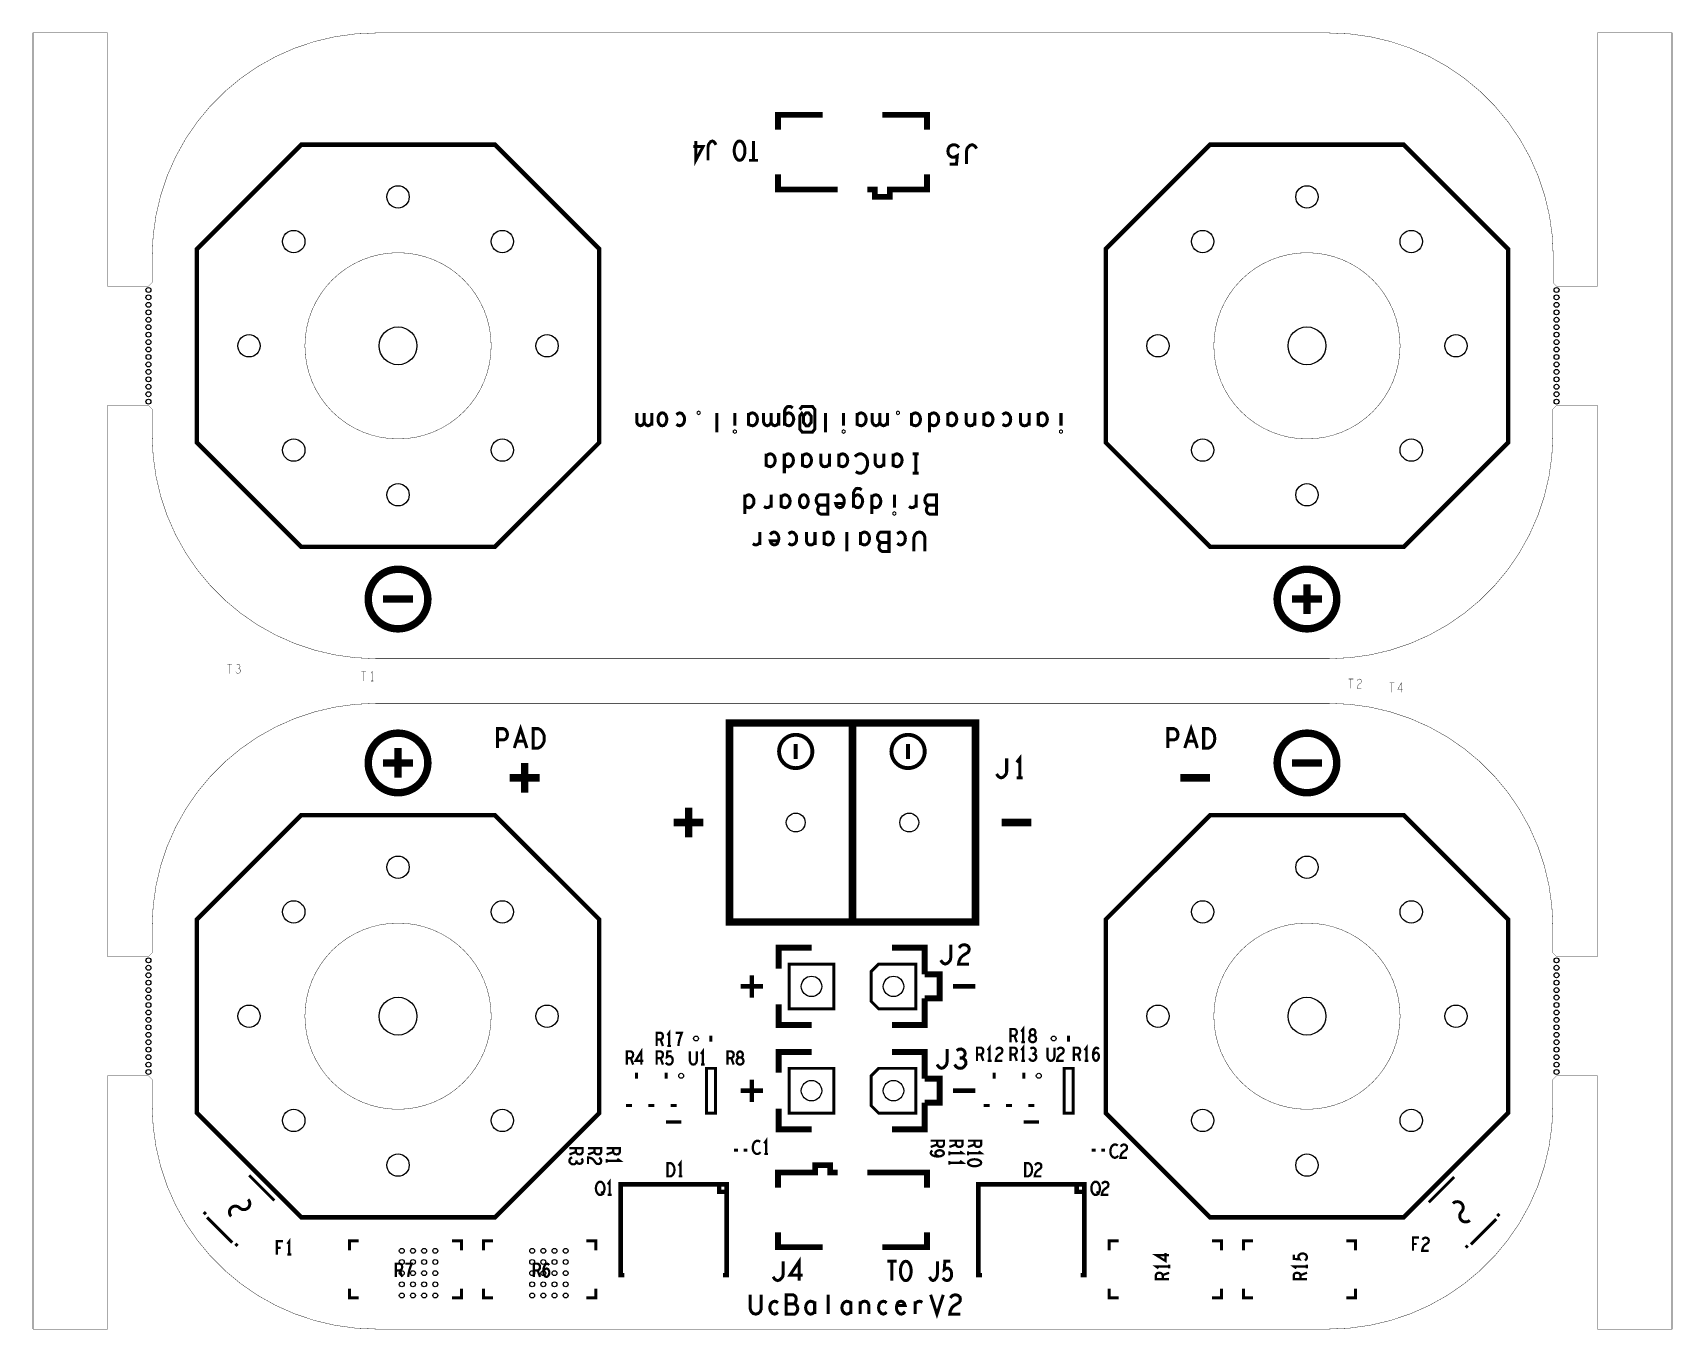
# Model space of a CAD drawing. Extents: x -8 to 102, y 0 to 87.
import ezdxf

# ---------------------------------------------------------------- set-up
doc = ezdxf.new("R2010")
doc.units = 0
doc.layers.get('0').update_dxf_attribs({"linetype": 'CONTINUOUS'})
for name, color, linetype in [('BOARD_ART', 7, 'CONTINUOUS'), ('SILK_TOP_ART', 10, 'CONTINUOUS'), ('UCBALANCER-1-2_DRL', 11, 'CONTINUOUS')]:
    doc.layers.add(name, color=color, linetype=linetype)

# ---------------------------------------------------------------- blocks, each defined once
blk = doc.blocks.new('ROUND_3')
blk.add_circle((0, 0), 0.165)
blk = doc.blocks.new('ROUND_48')
blk.add_circle((0, 0), 0.635)
blk = doc.blocks.new('ROUND_49')
blk.add_circle((0, 0), 0.686)
blk = doc.blocks.new('ROUND_5')
blk.add_circle((0, 0), 0.75)
blk = doc.blocks.new('ROUND_7')
blk.add_circle((0, 0), 1.27)

msp = doc.modelspace()

# ---------------------------------------------------------------- linework, layer by layer
at = {"layer": 'BOARD_ART', "const_width": 0.0254}
for points in [[(-8, 0), (-8, 87), (-3, 87), (-3, 70), (-0.25, 70), (0, 70.25), (0, 72)], [(15, 87), (79, 87)], [(94.0312, 71.9671), (94.0312, 70.2188), (94.25, 70), (97, 70), (97, 87), (102, 87), (102, 0), (97, 0), (97, 17), (94.25, 17), (94, 16.75), (94, 15)], [(-3, 62), (-3, 25), (-0.25, 25), (0, 25.25), (0, 27)], [(0, 60), (0, 61.75), (-0.25, 62), (-3, 62)], [(94, 27), (94, 25.25), (94.25, 25), (97, 25), (97, 62), (94.25, 62), (94, 61.75), (94, 60)], [(79, 45), (15, 45)], [(15, 42), (79, 42)], [(0, 15), (0, 16.75), (-0.25, 17), (-3, 17), (-3, 0), (-8, 0)], [(79, 0), (15, 0)]]:
    msp.add_lwpolyline(points, dxfattribs=at)
for points in [[(15, 87, 0.4142136), (0, 72)], [(94.0312, 71.9671, 0.4142467), (79, 87)], [(0, 60, 0.4142136), (15, 45)], [(79, 45, 0.4142136), (94, 60)], [(15, 42, 0.4142136), (0, 27)], [(94, 27, 0.4142136), (79, 42)], [(0, 15, 0.4142136), (15, 0)], [(79, 0, 0.4142136), (94, 15)]]:
    msp.add_lwpolyline(points, format="xyb", dxfattribs=at)
for points in [[(10.25, 66, 1), (22.75, 66, 1)], [(71.25, 66, 1), (83.75, 66, 1)], [(10.25, 21, 1), (22.75, 21, 1)], [(71.25, 21, 1), (83.75, 21, 1)]]:
    msp.add_lwpolyline(points, format="xyb", close=True, dxfattribs=at)
at = {"layer": 'SILK_TOP_ART'}
for points, const_width in [([(45, 81.5), (42, 81.5), (42, 80.5)], 0.381), ([(52, 80.5), (52, 81.5), (49, 81.5)], 0.381), ([(16.5, 79.5), (23, 79.5), (30, 72.5), (30, 59.5), (23, 52.5), (10, 52.5), (3, 59.5), (3, 72.5), (10, 79.5), (16.5, 79.5)], 0.3), ([(36.482, 79.75), (36.482, 78.45), (36.9753, 79.3817), (36.3087, 79.3817)], 0.2), ([(37.8357, 79.49), (37.769, 79.62), (37.689, 79.7067), (37.5957, 79.75), (37.489, 79.7067), (37.409, 79.62), (37.329, 79.49), (37.3023, 79.3167), (37.3023, 78.45)], 0.2), ([(39.423, 79.75), (39.5297, 79.7283), (39.623, 79.6417), (39.703, 79.5117), (39.7563, 79.36), (39.783, 79.1867), (39.783, 79.0133), (39.7563, 78.84), (39.703, 78.6883), (39.623, 78.5583), (39.5297, 78.4717), (39.423, 78.45), (39.3163, 78.4717), (39.223, 78.5583), (39.143, 78.6883), (39.0897, 78.84), (39.063, 79.0133), (39.063, 79.1867), (39.0897, 79.36), (39.143, 79.5117), (39.223, 79.6417), (39.3163, 79.7283), (39.423, 79.75)], 0.2), ([(40.35, 78.45), (40.35, 79.75)], 0.2), ([(54.1485, 79.305), (54.047, 79.4134), (53.9284, 79.4783), (53.776, 79.5), (53.6236, 79.4567), (53.5051, 79.37), (53.4204, 79.2184), (53.4035, 79.045), (53.4373, 78.8717), (53.522, 78.7633), (53.6405, 78.6767), (53.7591, 78.655), (53.8776, 78.6767), (54.03, 78.7633), (53.9792, 78.2), (53.522, 78.2)], 0.2032), ([(55.3307, 79.24), (55.246, 79.37), (55.1444, 79.4567), (55.0259, 79.5), (54.8904, 79.4567), (54.7888, 79.37), (54.6872, 79.24), (54.6533, 79.0667), (54.6533, 78.2)], 0.2032), ([(77.5, 79.5), (84, 79.5), (91, 72.5), (91, 59.5), (84, 52.5), (71, 52.5), (64, 59.5), (64, 72.5), (71, 79.5), (77.5, 79.5)], 0.3), ([(40.6567, 78.45), (40.0433, 78.45)], 0.2), ([(42, 77.5), (42, 76.5), (46, 76.5)], 0.381), ([(52, 77.5), (52, 76.5), (49.5, 76.5), (49.5, 76), (48.5, 76), (48.5, 76.5), (48, 76.5)], 0.381), ([(36.672, 61.5433), (36.7059, 61.5217), (36.7059, 61.4783), (36.672, 61.4567), (36.6381, 61.4783), (36.6381, 61.5217), (36.672, 61.5433)], 0.2032), ([(42.9891, 61.825), (42.8705, 61.9117), (42.7351, 61.9333), (42.6165, 61.9117), (42.5149, 61.8033), (42.4472, 61.6517), (42.4472, 60.6334)], 0.2032), ([(43.714, 61.2833), (43.8833, 61.5), (44.0527, 61.5), (44.222, 61.2833), (44.222, 60.85), (44.0527, 60.6334), (43.8833, 60.6334), (43.714, 60.85), (43.714, 61.2833), (43.5955, 61.4567), (43.46, 61.2833), (43.46, 60.4167), (43.6293, 60.2), (44.3067, 60.2), (44.476, 60.4167), (44.476, 61.7167), (44.3067, 61.9333), (43.6293, 61.9333), (43.46, 61.7167)], 0.2032), ([(50.048, 61.5433), (50.0819, 61.5217), (50.0819, 61.4783), (50.048, 61.4567), (50.0141, 61.4783), (50.0141, 61.5217), (50.048, 61.5433)], 0.2032), ([(33.024, 60.8717), (32.9732, 60.7633), (32.8885, 60.6767), (32.77, 60.6334), (32.6515, 60.6767), (32.5668, 60.7633), (32.516, 60.8933), (32.516, 61.5)], 0.2032), ([(33.532, 60.8717), (33.4812, 60.7633), (33.3965, 60.6767), (33.278, 60.6334), (33.1595, 60.6767), (33.0748, 60.7633), (33.024, 60.8717), (33.024, 61.5)], 0.2032), ([(33.532, 61.5), (33.532, 60.6334)], 0.2032), ([(34.24, 61.5), (34.3416, 61.4783), (34.4432, 61.3917), (34.511, 61.24), (34.5448, 61.0667), (34.511, 60.8933), (34.4432, 60.7417), (34.3416, 60.655), (34.24, 60.6334), (34.1384, 60.655), (34.0368, 60.7417), (33.9691, 60.8933), (33.9521, 61.0667), (33.9691, 61.24), (34.0368, 61.3917), (34.1384, 61.4783), (34.24, 61.5)], 0.2032), ([(35.1851, 60.7417), (35.3036, 60.655), (35.4052, 60.6334), (35.5407, 60.6767), (35.6423, 60.7633), (35.71, 60.915), (35.727, 61.0667), (35.71, 61.2184), (35.6423, 61.3484), (35.5407, 61.4567), (35.4052, 61.5), (35.2867, 61.4567), (35.1851, 61.37)], 0.2032), ([(37.888, 61.5), (37.888, 60.2)], 0.2032), ([(39.104, 60.6334), (39.104, 61.5)], 0.2032), ([(40.0152, 60.785), (40.0829, 60.6983), (40.1845, 60.655), (40.3031, 60.6334), (40.4216, 60.6767), (40.5232, 60.7633), (40.591, 60.8933), (40.6248, 61.0667), (40.591, 61.24), (40.5232, 61.37), (40.4216, 61.4567), (40.3031, 61.5), (40.1845, 61.4783), (40.0829, 61.4134), (40.0152, 61.3267)], 0.2032), ([(40.0152, 61.5), (40.0152, 60.6334)], 0.2032), ([(41.536, 60.8717), (41.4852, 60.7633), (41.4005, 60.6767), (41.282, 60.6334), (41.1635, 60.6767), (41.0788, 60.7633), (41.028, 60.8933), (41.028, 61.5)], 0.2032), ([(42.044, 60.8717), (41.9932, 60.7633), (41.9085, 60.6767), (41.79, 60.6334), (41.6715, 60.6767), (41.5868, 60.7633), (41.536, 60.8717), (41.536, 61.5)], 0.2032), ([(42.044, 61.5), (42.044, 60.6334)], 0.2032), ([(42.4472, 60.8067), (42.5149, 60.72), (42.6165, 60.655), (42.7351, 60.6334), (42.8705, 60.6767), (42.9552, 60.7633), (43.023, 60.915), (43.0568, 61.0667), (43.0399, 61.1967), (42.9721, 61.3484), (42.8705, 61.4567), (42.7351, 61.5), (42.6335, 61.4783), (42.5149, 61.3917), (42.4472, 61.305)], 0.2032), ([(45.184, 61.5), (45.184, 60.2)], 0.2032), ([(46.4, 60.6334), (46.4, 61.5)], 0.2032), ([(47.3112, 60.785), (47.3789, 60.6983), (47.4805, 60.655), (47.5991, 60.6334), (47.7176, 60.6767), (47.8192, 60.7633), (47.887, 60.8933), (47.9208, 61.0667), (47.887, 61.24), (47.8192, 61.37), (47.7176, 61.4567), (47.5991, 61.5), (47.4805, 61.4783), (47.3789, 61.4134), (47.3112, 61.3267)], 0.2032), ([(47.3112, 61.5), (47.3112, 60.6334)], 0.2032), ([(48.832, 60.8717), (48.7812, 60.7633), (48.6965, 60.6767), (48.578, 60.6334), (48.4595, 60.6767), (48.3748, 60.7633), (48.324, 60.8933), (48.324, 61.5)], 0.2032), ([(49.34, 60.8717), (49.2892, 60.7633), (49.2045, 60.6767), (49.086, 60.6334), (48.9675, 60.6767), (48.8828, 60.7633), (48.832, 60.8717), (48.832, 61.5)], 0.2032), ([(49.34, 61.5), (49.34, 60.6334)], 0.2032), ([(50.9592, 60.785), (51.0269, 60.6983), (51.1285, 60.655), (51.2471, 60.6334), (51.3656, 60.6767), (51.4672, 60.7633), (51.535, 60.8933), (51.5688, 61.0667), (51.535, 61.24), (51.4672, 61.37), (51.3656, 61.4567), (51.2471, 61.5), (51.1285, 61.4783), (51.0269, 61.4134), (50.9592, 61.3267)], 0.2032), ([(50.9592, 61.5), (50.9592, 60.6334)], 0.2032), ([(52.1752, 61.305), (52.2429, 61.4134), (52.3445, 61.4783), (52.4631, 61.5), (52.5985, 61.4567), (52.7001, 61.3484), (52.7679, 61.2184), (52.7848, 61.0667), (52.7679, 60.915), (52.7001, 60.785), (52.5985, 60.6767), (52.4631, 60.6334), (52.3445, 60.655), (52.2599, 60.6983), (52.1752, 60.785)], 0.2032), ([(52.1752, 60.2), (52.1752, 61.5)], 0.2032), ([(53.3912, 60.785), (53.4589, 60.6983), (53.5605, 60.655), (53.6791, 60.6334), (53.7976, 60.6767), (53.8992, 60.7633), (53.967, 60.8933), (54.0008, 61.0667), (53.967, 61.24), (53.8992, 61.37), (53.7976, 61.4567), (53.6791, 61.5), (53.5605, 61.4783), (53.4589, 61.4134), (53.3912, 61.3267)], 0.2032), ([(53.3912, 61.5), (53.3912, 60.6334)], 0.2032), ([(55.1999, 60.85), (55.1321, 60.7417), (55.0305, 60.655), (54.8951, 60.6334), (54.7765, 60.655), (54.6749, 60.7417), (54.6241, 60.8933), (54.6241, 61.5)], 0.2032), ([(55.1999, 61.5), (55.1999, 60.6334)], 0.2032), ([(55.8232, 60.785), (55.8909, 60.6983), (55.9925, 60.655), (56.1111, 60.6334), (56.2296, 60.6767), (56.3312, 60.7633), (56.399, 60.8933), (56.4328, 61.0667), (56.399, 61.24), (56.3312, 61.37), (56.2296, 61.4567), (56.1111, 61.5), (55.9925, 61.4783), (55.8909, 61.4134), (55.8232, 61.3267)], 0.2032), ([(55.8232, 61.5), (55.8232, 60.6334)], 0.2032), ([(57.0731, 60.7417), (57.1916, 60.655), (57.2932, 60.6334), (57.4287, 60.6767), (57.5303, 60.7633), (57.598, 60.915), (57.615, 61.0667), (57.598, 61.2184), (57.5303, 61.3484), (57.4287, 61.4567), (57.2932, 61.5), (57.1747, 61.4567), (57.0731, 61.37)], 0.2032), ([(58.8479, 60.85), (58.7801, 60.7417), (58.6785, 60.655), (58.5431, 60.6334), (58.4245, 60.655), (58.3229, 60.7417), (58.2721, 60.8933), (58.2721, 61.5)], 0.2032), ([(58.8479, 61.5), (58.8479, 60.6334)], 0.2032), ([(59.4712, 60.785), (59.5389, 60.6983), (59.6405, 60.655), (59.7591, 60.6334), (59.8776, 60.6767), (59.9792, 60.7633), (60.047, 60.8933), (60.0808, 61.0667), (60.047, 61.24), (59.9792, 61.37), (59.8776, 61.4567), (59.7591, 61.5), (59.6405, 61.4783), (59.5389, 61.4134), (59.4712, 61.3267)], 0.2032), ([(59.4712, 61.5), (59.4712, 60.6334)], 0.2032), ([(60.992, 60.6334), (60.992, 61.5)], 0.2032), ([(39.104, 60.2867), (39.1379, 60.265), (39.1379, 60.2217), (39.104, 60.2), (39.0701, 60.2217), (39.0701, 60.265), (39.104, 60.2867)], 0.2032), ([(46.4, 60.2867), (46.4339, 60.265), (46.4339, 60.2217), (46.4, 60.2), (46.3661, 60.2217), (46.3661, 60.265), (46.4, 60.2867)], 0.2032), ([(60.992, 60.2867), (61.0259, 60.265), (61.0259, 60.2217), (60.992, 60.2), (60.9581, 60.2217), (60.9581, 60.265), (60.992, 60.2867)], 0.2032), ([(41.2092, 58.035), (41.2769, 57.9483), (41.3785, 57.905), (41.4971, 57.8834), (41.6156, 57.9267), (41.7172, 58.0133), (41.785, 58.1433), (41.8188, 58.3167), (41.785, 58.49), (41.7172, 58.62), (41.6156, 58.7067), (41.4971, 58.75), (41.3785, 58.7283), (41.2769, 58.6634), (41.2092, 58.5767)], 0.2032), ([(41.2092, 58.75), (41.2092, 57.8834)], 0.2032), ([(42.4252, 58.555), (42.4929, 58.6634), (42.5945, 58.7283), (42.7131, 58.75), (42.8485, 58.7067), (42.9501, 58.5984), (43.0179, 58.4684), (43.0348, 58.3167), (43.0179, 58.165), (42.9501, 58.035), (42.8485, 57.9267), (42.7131, 57.8834), (42.5945, 57.905), (42.5099, 57.9483), (42.4252, 58.035)], 0.2032), ([(42.4252, 57.45), (42.4252, 58.75)], 0.2032), ([(43.6412, 58.035), (43.7089, 57.9483), (43.8105, 57.905), (43.9291, 57.8834), (44.0476, 57.9267), (44.1492, 58.0133), (44.217, 58.1433), (44.2508, 58.3167), (44.217, 58.49), (44.1492, 58.62), (44.0476, 58.7067), (43.9291, 58.75), (43.8105, 58.7283), (43.7089, 58.6634), (43.6412, 58.5767)], 0.2032), ([(43.6412, 58.75), (43.6412, 57.8834)], 0.2032), ([(45.4499, 58.1), (45.3821, 57.9917), (45.2805, 57.905), (45.1451, 57.8834), (45.0265, 57.905), (44.9249, 57.9917), (44.8741, 58.1433), (44.8741, 58.75)], 0.2032), ([(45.4499, 58.75), (45.4499, 57.8834)], 0.2032), ([(46.0732, 58.035), (46.1409, 57.9483), (46.2425, 57.905), (46.3611, 57.8834), (46.4796, 57.9267), (46.5812, 58.0133), (46.649, 58.1433), (46.6828, 58.3167), (46.649, 58.49), (46.5812, 58.62), (46.4796, 58.7067), (46.3611, 58.75), (46.2425, 58.7283), (46.1409, 58.6634), (46.0732, 58.5767)], 0.2032), ([(46.0732, 58.75), (46.0732, 57.8834)], 0.2032), ([(47.2215, 57.5583), (47.3231, 57.4933), (47.4416, 57.45), (47.5771, 57.45), (47.7295, 57.515), (47.848, 57.6233), (47.9327, 57.7533), (48.0004, 57.97), (48.0174, 58.165), (47.9835, 58.36), (47.9327, 58.49), (47.8311, 58.62), (47.7125, 58.7067), (47.594, 58.75), (47.4755, 58.75), (47.3569, 58.7067), (47.2553, 58.6417), (47.1706, 58.555)], 0.2032), ([(49.0979, 58.1), (49.0301, 57.9917), (48.9285, 57.905), (48.7931, 57.8834), (48.6745, 57.905), (48.5729, 57.9917), (48.5221, 58.1433), (48.5221, 58.75)], 0.2032), ([(49.0979, 58.75), (49.0979, 57.8834)], 0.2032), ([(49.7212, 58.035), (49.7889, 57.9483), (49.8905, 57.905), (50.0091, 57.8834), (50.1276, 57.9267), (50.2292, 58.0133), (50.297, 58.1433), (50.3308, 58.3167), (50.297, 58.49), (50.2292, 58.62), (50.1276, 58.7067), (50.0091, 58.75), (49.8905, 58.7283), (49.7889, 58.6634), (49.7212, 58.5767)], 0.2032), ([(49.7212, 58.75), (49.7212, 57.8834)], 0.2032), ([(51.4452, 58.75), (51.0388, 58.75)], 0.2032), ([(51.242, 57.45), (51.242, 58.75)], 0.2032), ([(51.4452, 57.45), (51.0388, 57.45)], 0.2032), ([(47.6151, 56.325), (47.4965, 56.4117), (47.3611, 56.4333), (47.2425, 56.4117), (47.1409, 56.3033), (47.0732, 56.1517), (47.0732, 55.1334)], 0.2032), ([(39.7772, 55.805), (39.8449, 55.9134), (39.9465, 55.9783), (40.0651, 56), (40.2005, 55.9567), (40.3021, 55.8484), (40.3699, 55.7184), (40.3868, 55.5667), (40.3699, 55.415), (40.3021, 55.285), (40.2005, 55.1767), (40.0651, 55.1334), (39.9465, 55.155), (39.8619, 55.1983), (39.7772, 55.285)], 0.2032), ([(39.7772, 54.7), (39.7772, 56)], 0.2032), ([(41.5351, 55.3067), (41.4504, 55.22), (41.3657, 55.155), (41.2472, 55.1334), (41.1625, 55.155), (41.0609, 55.22)], 0.2032), ([(41.5351, 56), (41.5351, 55.1334)], 0.2032), ([(42.2092, 55.285), (42.2769, 55.1983), (42.3785, 55.155), (42.4971, 55.1334), (42.6156, 55.1767), (42.7172, 55.2633), (42.785, 55.3933), (42.8188, 55.5667), (42.785, 55.74), (42.7172, 55.87), (42.6156, 55.9567), (42.4971, 56), (42.3785, 55.9783), (42.2769, 55.9134), (42.2092, 55.8267)], 0.2032), ([(42.2092, 56), (42.2092, 55.1334)], 0.2032), ([(43.73, 56), (43.8316, 55.9783), (43.9332, 55.8917), (44.001, 55.74), (44.0348, 55.5667), (44.001, 55.3933), (43.9332, 55.2417), (43.8316, 55.155), (43.73, 55.1334), (43.6284, 55.155), (43.5268, 55.2417), (43.4591, 55.3933), (43.4421, 55.5667), (43.4591, 55.74), (43.5268, 55.8917), (43.6284, 55.9783), (43.73, 56)], 0.2032), ([(44.8105, 55.3067), (44.7428, 55.2417), (44.692, 55.1334), (44.6581, 54.9816), (44.692, 54.8517), (44.7597, 54.765), (44.8783, 54.7), (45.3355, 54.7), (45.3355, 56), (44.7767, 56), (44.6581, 55.9134), (44.5904, 55.7833), (44.5565, 55.6317), (44.5904, 55.48), (44.692, 55.35), (44.8105, 55.3067), (45.3355, 55.3067)], 0.2032), ([(46.416, 55.415), (45.8741, 55.415), (45.9249, 55.2633), (46.0096, 55.1767), (46.1281, 55.1334), (46.2467, 55.155), (46.3483, 55.22), (46.416, 55.3717), (46.4499, 55.5017), (46.4499, 55.6317), (46.416, 55.7617), (46.3313, 55.8917), (46.2297, 55.9783), (46.1112, 56), (45.9927, 55.9567), (45.8741, 55.8267)], 0.2032), ([(47.0732, 55.3067), (47.1409, 55.22), (47.2425, 55.155), (47.3611, 55.1334), (47.4965, 55.1767), (47.5812, 55.2633), (47.649, 55.415), (47.6828, 55.5667), (47.6659, 55.6967), (47.5981, 55.8484), (47.4965, 55.9567), (47.3611, 56), (47.2595, 55.9783), (47.1409, 55.8917), (47.0732, 55.805)], 0.2032), ([(48.2892, 55.805), (48.3569, 55.9134), (48.4585, 55.9783), (48.5771, 56), (48.7125, 55.9567), (48.8141, 55.8484), (48.8819, 55.7184), (48.8988, 55.5667), (48.8819, 55.415), (48.8141, 55.285), (48.7125, 55.1767), (48.5771, 55.1334), (48.4585, 55.155), (48.3739, 55.1983), (48.2892, 55.285)], 0.2032), ([(48.2892, 54.7), (48.2892, 56)], 0.2032), ([(49.81, 55.1334), (49.81, 56)], 0.2032), ([(51.2631, 55.3067), (51.1784, 55.22), (51.0937, 55.155), (50.9752, 55.1334), (50.8905, 55.155), (50.7889, 55.22)], 0.2032), ([(51.2631, 56), (51.2631, 55.1334)], 0.2032), ([(52.1065, 55.3067), (52.0388, 55.2417), (51.988, 55.1334), (51.9541, 54.9816), (51.988, 54.8517), (52.0557, 54.765), (52.1743, 54.7), (52.6315, 54.7), (52.6315, 56), (52.0727, 56), (51.9541, 55.9134), (51.8864, 55.7833), (51.8525, 55.6317), (51.8864, 55.48), (51.988, 55.35), (52.1065, 55.3067), (52.6315, 55.3067)], 0.2032), ([(49.81, 54.7867), (49.8439, 54.765), (49.8439, 54.7217), (49.81, 54.7), (49.7761, 54.7217), (49.7761, 54.765), (49.81, 54.7867)], 0.2032), ([(40.7851, 52.8067), (40.7004, 52.72), (40.6157, 52.655), (40.4972, 52.6334), (40.4125, 52.655), (40.3109, 52.72)], 0.2032), ([(40.7851, 53.5), (40.7851, 52.6334)], 0.2032), ([(42.018, 52.915), (41.4761, 52.915), (41.5269, 52.7633), (41.6116, 52.6767), (41.7301, 52.6334), (41.8487, 52.655), (41.9503, 52.72), (42.018, 52.8717), (42.0519, 53.0017), (42.0519, 53.1317), (42.018, 53.2617), (41.9333, 53.3917), (41.8317, 53.4783), (41.7132, 53.5), (41.5947, 53.4567), (41.4761, 53.3267)], 0.2032), ([(42.7091, 52.7417), (42.8276, 52.655), (42.9292, 52.6334), (43.0647, 52.6767), (43.1663, 52.7633), (43.234, 52.915), (43.251, 53.0667), (43.234, 53.2184), (43.1663, 53.3484), (43.0647, 53.4567), (42.9292, 53.5), (42.8107, 53.4567), (42.7091, 53.37)], 0.2032), ([(44.4839, 52.85), (44.4161, 52.7417), (44.3145, 52.655), (44.1791, 52.6334), (44.0605, 52.655), (43.9589, 52.7417), (43.9081, 52.8933), (43.9081, 53.5)], 0.2032), ([(44.4839, 53.5), (44.4839, 52.6334)], 0.2032), ([(45.1072, 52.785), (45.1749, 52.6983), (45.2765, 52.655), (45.3951, 52.6334), (45.5136, 52.6767), (45.6152, 52.7633), (45.683, 52.8933), (45.7168, 53.0667), (45.683, 53.24), (45.6152, 53.37), (45.5136, 53.4567), (45.3951, 53.5), (45.2765, 53.4783), (45.1749, 53.4134), (45.1072, 53.3267)], 0.2032), ([(45.1072, 53.5), (45.1072, 52.6334)], 0.2032), ([(46.628, 53.5), (46.628, 52.2)], 0.2032), ([(47.5392, 52.785), (47.6069, 52.6983), (47.7085, 52.655), (47.8271, 52.6334), (47.9456, 52.6767), (48.0472, 52.7633), (48.115, 52.8933), (48.1488, 53.0667), (48.115, 53.24), (48.0472, 53.37), (47.9456, 53.4567), (47.8271, 53.5), (47.7085, 53.4783), (47.6069, 53.4134), (47.5392, 53.3267)], 0.2032), ([(47.5392, 53.5), (47.5392, 52.6334)], 0.2032), ([(48.9245, 52.8067), (48.8568, 52.7417), (48.806, 52.6334), (48.7721, 52.4816), (48.806, 52.3517), (48.8737, 52.265), (48.9923, 52.2), (49.4495, 52.2), (49.4495, 53.5), (48.8907, 53.5), (48.7721, 53.4134), (48.7044, 53.2833), (48.6705, 53.1317), (48.7044, 52.98), (48.806, 52.85), (48.9245, 52.8067), (49.4495, 52.8067)], 0.2032), ([(50.0051, 52.7417), (50.1236, 52.655), (50.2252, 52.6334), (50.3607, 52.6767), (50.4623, 52.7633), (50.53, 52.915), (50.547, 53.0667), (50.53, 53.2184), (50.4623, 53.3484), (50.3607, 53.4567), (50.2252, 53.5), (50.1067, 53.4567), (50.0051, 53.37)], 0.2032), ([(51.8645, 52.2), (51.8645, 53.1317), (51.7968, 53.3267), (51.6613, 53.4567), (51.492, 53.5), (51.3227, 53.4567), (51.1872, 53.3267), (51.1195, 53.1317), (51.1195, 52.2)], 0.2032), ([(77.5, 50), (77.5, 48)], 0.5), ([(15.5, 49), (17.5, 49)], 0.5), ([(76.5, 49), (78.5, 49)], 0.5), ([(5.0474, 44.635), (5.359, 44.635)], 0.0254), ([(5.2032, 44.635), (5.2032, 44)], 0.0254), ([(5.613, 44.127), (5.6536, 44.0529), (5.7078, 44.0106), (5.7688, 44), (5.823, 44.0106), (5.8772, 44.0635), (5.911, 44.127), (5.9178, 44.1905), (5.9042, 44.2646), (5.8568, 44.3175), (5.8094, 44.3387), (5.7485, 44.3387)], 0.0254), ([(5.8094, 44.3387), (5.8501, 44.3704), (5.8839, 44.4233), (5.8975, 44.4868), (5.8839, 44.5503), (5.8501, 44.6032), (5.7891, 44.635), (5.7281, 44.6244), (5.6672, 44.5821)], 0.0254), ([(14.0474, 44.135), (14.359, 44.135)], 0.0254), ([(14.2032, 44.135), (14.2032, 43.5)], 0.0254), ([(14.762, 43.5), (14.762, 44.135), (14.6807, 44.008)], 0.0254), ([(14.6807, 43.5), (14.8433, 43.5)], 0.0254), ([(80.2974, 43.635), (80.609, 43.635)], 0.0254), ([(80.4532, 43.635), (80.4532, 43)], 0.0254), ([(80.8833, 43.5292), (80.9239, 43.5927), (80.9714, 43.6244), (81.0255, 43.635), (81.0933, 43.6138), (81.1407, 43.5609), (81.1542, 43.4974), (81.1475, 43.4339), (81.1204, 43.381), (80.9849, 43.2752), (80.9239, 43.2011), (80.8833, 43.0952), (80.8698, 43), (81.1542, 43)], 0.0254), ([(83.0474, 43.385), (83.359, 43.385)], 0.0254), ([(83.2032, 43.385), (83.2032, 42.75)], 0.0254), ([(83.8433, 42.75), (83.8433, 43.385), (83.5927, 42.9299), (83.9313, 42.9299)], 0.0254), ([(38.745, 34), (38.745, 27.3198), (55.255, 27.3198), (55.255, 40.6802), (38.745, 40.6802), (38.745, 34)], 0.508), ([(47, 40.6802), (47, 27.3198)], 0.508), ([(23.1693, 39), (23.1693, 40.3), (23.5757, 40.3), (23.7112, 40.235), (23.8128, 40.0833), (23.8467, 39.91), (23.8128, 39.7367), (23.7281, 39.6067), (23.5757, 39.5416), (23.1693, 39.5416)], 0.2032), ([(24.3006, 39), (24.724, 40.3), (25.1474, 39)], 0.2032), ([(25.5675, 39), (25.5675, 40.3), (25.9061, 40.3), (26.0416, 40.235), (26.1432, 40.1483), (26.2279, 40.0184), (26.2956, 39.8666), (26.3125, 39.65), (26.2956, 39.4333), (26.2279, 39.2816), (26.1432, 39.1516), (26.0416, 39.065), (25.9061, 39), (25.5675, 39)], 0.2032), ([(68.1693, 39), (68.1693, 40.3), (68.5757, 40.3), (68.7112, 40.235), (68.8128, 40.0833), (68.8467, 39.91), (68.8128, 39.7367), (68.7281, 39.6067), (68.5757, 39.5416), (68.1693, 39.5416)], 0.2032), ([(69.3006, 39), (69.724, 40.3), (70.1474, 39)], 0.2032), ([(70.5675, 39), (70.5675, 40.3), (70.9061, 40.3), (71.0416, 40.235), (71.1432, 40.1483), (71.2279, 40.0184), (71.2956, 39.8666), (71.3125, 39.65), (71.2956, 39.4333), (71.2279, 39.2816), (71.1432, 39.1516), (71.0416, 39.065), (70.9061, 39), (70.5675, 39)], 0.2032), ([(16.5, 39), (16.5, 37)], 0.5), ([(24.9949, 39.455), (24.453, 39.455)], 0.2032), ([(43.19, 39.27), (43.19, 38.27)], 0.2601), ([(50.73, 39.27), (50.73, 38.27)], 0.2601), ([(58.224, 37), (58.224, 38.3), (58.0208, 38.04)], 0.2032), ([(69.9949, 39.455), (69.453, 39.455)], 0.2032), ([(15.5, 38), (17.5, 38)], 0.5), ([(25, 38), (25, 36)], 0.5), ([(56.6693, 37.26), (56.754, 37.13), (56.8556, 37.0433), (56.9741, 37), (57.1096, 37.0433), (57.2112, 37.13), (57.3128, 37.26), (57.3467, 37.4333), (57.3467, 38.3)], 0.2032), ([(76.5, 38), (78.5, 38)], 0.5), ([(24, 37), (26, 37)], 0.5), ([(58.0208, 37), (58.4272, 37)], 0.2032), ([(69, 37), (71, 37)], 0.5), ([(36, 35), (36, 33)], 0.5), ([(16.5, 34.5), (23, 34.5), (30, 27.5), (30, 14.5), (23, 7.5), (10, 7.5), (3, 14.5), (3, 27.5), (10, 34.5), (16.5, 34.5)], 0.3), ([(35, 34), (37, 34)], 0.5), ([(57, 34), (59, 34)], 0.5), ([(77.5, 34.5), (84, 34.5), (91, 27.5), (91, 14.5), (84, 7.5), (71, 7.5), (64, 14.5), (64, 27.5), (71, 34.5), (77.5, 34.5)], 0.3), ([(44.25, 25.6), (42.05, 25.6), (42.05, 24.2)], 0.4), ([(51.85, 23.8), (51.85, 25.6), (49.65, 25.6)], 0.4), ([(52.9193, 24.76), (53.004, 24.63), (53.1056, 24.5433), (53.2241, 24.5), (53.3596, 24.5433), (53.4612, 24.63), (53.5628, 24.76), (53.5967, 24.9333), (53.5967, 25.8)], 0.2032), ([(54.1523, 25.5833), (54.2539, 25.7133), (54.3724, 25.7783), (54.5079, 25.8), (54.6772, 25.7567), (54.7957, 25.6483), (54.8296, 25.5184), (54.8127, 25.3883), (54.7449, 25.28), (54.4063, 25.0633), (54.2539, 24.9117), (54.1523, 24.695), (54.1184, 24.5), (54.8296, 24.5)], 0.2032), ([(45.75, 23), (45.75, 24.5), (42.75, 24.5), (42.75, 21.5), (45.75, 21.5), (45.75, 23)], 0.2), ([(51.25, 23), (51.25, 24.5), (48.75, 24.5), (48.25, 24), (48.25, 22), (48.75, 21.5), (51.25, 21.5), (51.25, 23)], 0.2), ([(39.5, 23), (41, 23)], 0.3), ([(40.25, 22.25), (40.25, 23.75)], 0.3), ([(51.85, 22.2), (52.85, 22.2), (52.85, 23.8), (51.85, 23.8)], 0.4), ([(53.75, 23), (55.25, 23)], 0.3), ([(49.65, 20.4), (51.85, 20.4), (51.85, 22.2)], 0.4), ([(42.05, 21.8), (42.05, 20.4), (44.25, 20.4)], 0.4), ([(33.8558, 19), (33.8558, 19.889), (34.1204, 19.889), (34.2051, 19.8445), (34.258, 19.7853), (34.2792, 19.6667), (34.258, 19.5482), (34.1945, 19.4741), (34.1204, 19.4297), (33.8558, 19.4297)], 0.1524), ([(34.7025, 19), (34.7025, 19.889), (34.5755, 19.7112)], 0.1524), ([(35.3163, 19), (35.3375, 19.1926), (35.3693, 19.3556), (35.4116, 19.5038), (35.4645, 19.6667), (35.5492, 19.889), (35.1258, 19.889)], 0.1524), ([(57.6058, 19.25), (57.6058, 20.139), (57.8704, 20.139), (57.9551, 20.0945), (58.008, 20.0353), (58.0292, 19.9167), (58.008, 19.7982), (57.9445, 19.7241), (57.8704, 19.6797), (57.6058, 19.6797)], 0.1524), ([(58.4525, 19.25), (58.4525, 20.139), (58.3255, 19.9612)], 0.1524), ([(59.0875, 19.25), (59.1616, 19.2648), (59.2462, 19.3093), (59.2992, 19.3833), (59.3203, 19.4871), (59.2992, 19.5908), (59.2357, 19.6797), (59.1404, 19.7241), (59.0346, 19.7241), (58.9711, 19.7538), (58.9182, 19.8278), (58.897, 19.9316), (58.9288, 20.0353), (59.0028, 20.1094), (59.0875, 20.139), (59.1722, 20.1094), (59.2462, 20.0353), (59.278, 19.9316), (59.2568, 19.8278), (59.2039, 19.7538), (59.1404, 19.7241), (59.0346, 19.7241), (58.9393, 19.6797), (58.8758, 19.5908), (58.8547, 19.4871), (58.8758, 19.3833), (58.9288, 19.3093), (59.0134, 19.2648), (59.0875, 19.25)], 0.1524), ([(31.8558, 17.75), (31.8558, 18.639), (32.1204, 18.639), (32.2051, 18.5945), (32.258, 18.5353), (32.2792, 18.4167), (32.258, 18.2982), (32.1945, 18.2241), (32.1204, 18.1797), (31.8558, 18.1797)], 0.1524), ([(32.8295, 17.75), (32.8295, 18.639), (32.4379, 18.0019), (32.9671, 18.0019)], 0.1524), ([(33.8558, 17.75), (33.8558, 18.639), (34.1204, 18.639), (34.2051, 18.5945), (34.258, 18.5353), (34.2792, 18.4167), (34.258, 18.2982), (34.1945, 18.2241), (34.1204, 18.1797), (33.8558, 18.1797)], 0.1524), ([(34.1204, 19.4297), (34.2792, 19)], 0.1524), ([(34.4697, 17.8833), (34.5332, 17.8093), (34.6072, 17.7648), (34.7025, 17.75), (34.7978, 17.7796), (34.8718, 17.8389), (34.9248, 17.9426), (34.9353, 18.0611), (34.9142, 18.1797), (34.8612, 18.2538), (34.7872, 18.313), (34.7131, 18.3278), (34.639, 18.313), (34.5438, 18.2538), (34.5755, 18.639), (34.8612, 18.639)], 0.1524), ([(34.5755, 19), (34.8295, 19)], 0.1524), ([(36.0847, 18.639), (36.0847, 18.0019), (36.127, 17.8685), (36.2117, 17.7796), (36.3175, 17.75), (36.4233, 17.7796), (36.508, 17.8685), (36.5503, 18.0019), (36.5503, 18.639)], 0.1524), ([(36.9525, 17.75), (36.9525, 18.639), (36.8255, 18.4612)], 0.1524), ([(37.5, 19.3), (37.5, 19.7)], 0.2032), ([(38.6058, 17.75), (38.6058, 18.639), (38.8704, 18.639), (38.9551, 18.5945), (39.008, 18.5353), (39.0292, 18.4167), (39.008, 18.2982), (38.9445, 18.2241), (38.8704, 18.1797), (38.6058, 18.1797)], 0.1524), ([(39.4525, 17.75), (39.5266, 17.7648), (39.6112, 17.8093), (39.6642, 17.8833), (39.6853, 17.9871), (39.6642, 18.0908), (39.6007, 18.1797), (39.5054, 18.2241), (39.3996, 18.2241), (39.3361, 18.2538), (39.2832, 18.3278), (39.262, 18.4316), (39.2938, 18.5353), (39.3678, 18.6094), (39.4525, 18.639), (39.5372, 18.6094), (39.6112, 18.5353), (39.643, 18.4316), (39.6218, 18.3278), (39.5689, 18.2538), (39.5054, 18.2241), (39.3996, 18.2241), (39.3043, 18.1797), (39.2408, 18.0908), (39.2197, 17.9871), (39.2408, 17.8833), (39.2938, 17.8093), (39.3784, 17.7648), (39.4525, 17.75)], 0.1524), ([(44.25, 18.6), (42.05, 18.6), (42.05, 17.2)], 0.4), ([(51.85, 16.8), (51.85, 18.6), (49.65, 18.6)], 0.4), ([(52.6693, 17.76), (52.754, 17.63), (52.8556, 17.5433), (52.9741, 17.5), (53.1096, 17.5433), (53.2112, 17.63), (53.3128, 17.76), (53.3467, 17.9333), (53.3467, 18.8)], 0.2032), ([(54.3425, 18.1933), (54.4441, 18.2583), (54.5288, 18.3666), (54.5627, 18.4967), (54.5288, 18.6267), (54.4441, 18.735), (54.2917, 18.8), (54.1393, 18.7783), (53.9869, 18.6917)], 0.2032), ([(55.3558, 18), (55.3558, 18.889), (55.6204, 18.889), (55.7051, 18.8445), (55.758, 18.7853), (55.7792, 18.6667), (55.758, 18.5482), (55.6945, 18.4741), (55.6204, 18.4297), (55.3558, 18.4297)], 0.1524), ([(56.2025, 18), (56.2025, 18.889), (56.0755, 18.7112)], 0.1524), ([(56.6364, 18.7408), (56.6999, 18.8297), (56.774, 18.8742), (56.8587, 18.889), (56.9645, 18.8594), (57.0386, 18.7853), (57.0598, 18.6964), (57.0492, 18.6075), (57.0068, 18.5334), (56.7952, 18.3852), (56.6999, 18.2815), (56.6364, 18.1333), (56.6152, 18), (57.0598, 18)], 0.1524), ([(57.6058, 18), (57.6058, 18.889), (57.8704, 18.889), (57.9551, 18.8445), (58.008, 18.7853), (58.0292, 18.6667), (58.008, 18.5482), (57.9445, 18.4741), (57.8704, 18.4297), (57.6058, 18.4297)], 0.1524), ([(57.8704, 19.6797), (58.0292, 19.25)], 0.1524), ([(58.3255, 19.25), (58.5795, 19.25)], 0.1524), ([(58.4525, 18), (58.4525, 18.889), (58.3255, 18.7112)], 0.1524), ([(59.1616, 18.4741), (59.2251, 18.5186), (59.278, 18.5926), (59.2992, 18.6816), (59.278, 18.7705), (59.2251, 18.8445), (59.1298, 18.889), (59.0346, 18.8742), (58.9393, 18.8149)], 0.1524), ([(60.0847, 18.889), (60.0847, 18.2519), (60.127, 18.1185), (60.2117, 18.0296), (60.3175, 18), (60.4233, 18.0296), (60.508, 18.1185), (60.5503, 18.2519), (60.5503, 18.889)], 0.1524), ([(60.7514, 18.7408), (60.8149, 18.8297), (60.889, 18.8742), (60.9737, 18.889), (61.0795, 18.8594), (61.1536, 18.7853), (61.1748, 18.6964), (61.1642, 18.6075), (61.1218, 18.5334), (60.9102, 18.3852), (60.8149, 18.2815), (60.7514, 18.1333), (60.7302, 18), (61.1748, 18)], 0.1524), ([(61.5, 19.3), (61.5, 19.7)], 0.2032), ([(61.8558, 18), (61.8558, 18.889), (62.1204, 18.889), (62.2051, 18.8445), (62.258, 18.7853), (62.2792, 18.6667), (62.258, 18.5482), (62.1945, 18.4741), (62.1204, 18.4297), (61.8558, 18.4297)], 0.1524), ([(62.7025, 18), (62.7025, 18.889), (62.5755, 18.7112)], 0.1524), ([(63.1364, 18.3704), (63.2105, 18.4741), (63.274, 18.5334), (63.3587, 18.563), (63.4328, 18.5334), (63.4857, 18.4741), (63.528, 18.3852), (63.5386, 18.2815), (63.528, 18.1926), (63.4857, 18.1037), (63.4222, 18.0296), (63.3481, 18), (63.2634, 18.0296), (63.1893, 18.1185), (63.147, 18.2519), (63.1364, 18.4), (63.1576, 18.5926), (63.1893, 18.6964), (63.2422, 18.8001), (63.3163, 18.8742), (63.3904, 18.889), (63.4645, 18.8594), (63.5174, 18.7853)], 0.1524), ([(32.1204, 18.1797), (32.2792, 17.75)], 0.1524), ([(34.1204, 18.1797), (34.2792, 17.75)], 0.1524), ([(36.8255, 17.75), (37.0795, 17.75)], 0.1524), ([(38.8704, 18.1797), (39.0292, 17.75)], 0.1524), ([(53.8515, 17.76), (53.953, 17.6083), (54.0885, 17.5217), (54.2409, 17.5), (54.3764, 17.5217), (54.5119, 17.63), (54.5965, 17.76), (54.6135, 17.89), (54.5796, 18.0416), (54.4611, 18.15), (54.3425, 18.1933), (54.1901, 18.1933)], 0.2032), ([(55.6204, 18.4297), (55.7792, 18)], 0.1524), ([(56.0755, 18), (56.3295, 18)], 0.1524), ([(57.8704, 18.4297), (58.0292, 18)], 0.1524), ([(58.3255, 18), (58.5795, 18)], 0.1524), ([(58.8547, 18.1778), (58.9182, 18.0741), (59.0028, 18.0148), (59.0981, 18), (59.1828, 18.0148), (59.2674, 18.0889), (59.3203, 18.1778), (59.3309, 18.2667), (59.3098, 18.3704), (59.2357, 18.4445), (59.1616, 18.4741), (59.0663, 18.4741)], 0.1524), ([(62.1204, 18.4297), (62.2792, 18)], 0.1524), ([(62.5755, 18), (62.8295, 18)], 0.1524), ([(32.5, 17.2), (32.5, 16.8)], 0.2032), ([(34.5, 16.8), (34.5, 17.2)], 0.2032), ([(37.2, 17.5), (37.2, 14.5), (37.8, 14.5), (37.8, 17.5), (37.2, 17.5)], 0.2), ([(40.25, 15.25), (40.25, 16.75)], 0.3), ([(45.75, 16), (45.75, 17.5), (42.75, 17.5), (42.75, 14.5), (45.75, 14.5), (45.75, 16)], 0.2), ([(51.25, 16), (51.25, 17.5), (48.75, 17.5), (48.25, 17), (48.25, 15), (48.75, 14.5), (51.25, 14.5), (51.25, 16)], 0.2), ([(51.85, 15.2), (52.85, 15.2), (52.85, 16.8), (51.85, 16.8)], 0.4), ([(56.5, 17.2), (56.5, 16.8)], 0.2032), ([(58.5, 16.8), (58.5, 17.2)], 0.2032), ([(61.2, 17.5), (61.2, 14.5), (61.8, 14.5), (61.8, 17.5), (61.2, 17.5)], 0.2), ([(39.5, 16), (41, 16)], 0.3), ([(53.75, 16), (55.25, 16)], 0.3), ([(32.2, 15), (31.8, 15)], 0.2032), ([(33.7, 15), (33.3, 15)], 0.2032), ([(34.8, 15), (35.2, 15)], 0.2032), ([(42.05, 14.8), (42.05, 13.4), (44.25, 13.4)], 0.4), ([(49.65, 13.4), (51.85, 13.4), (51.85, 15.2)], 0.4), ([(56.2, 15), (55.8, 15)], 0.2032), ([(57.7, 15), (57.3, 15)], 0.2032), ([(58.8, 15), (59.2, 15)], 0.2032), ([(34.492, 13.897), (35.508, 13.897)], 0.2032), ([(58.492, 13.897), (59.508, 13.897)], 0.2032), ([(28, 12.1442), (28.889, 12.1442), (28.889, 11.8796), (28.8445, 11.7949), (28.7853, 11.742), (28.6667, 11.7208), (28.5482, 11.742), (28.4741, 11.8055), (28.4297, 11.8796), (28.4297, 12.1442)], 0.1524), ([(29.25, 12.1442), (30.139, 12.1442), (30.139, 11.8796), (30.0945, 11.7949), (30.0353, 11.742), (29.9167, 11.7208), (29.7982, 11.742), (29.7241, 11.8055), (29.6797, 11.8796), (29.6797, 12.1442)], 0.1524), ([(30.5, 12.1442), (31.389, 12.1442), (31.389, 11.8796), (31.3445, 11.7949), (31.2853, 11.742), (31.1667, 11.7208), (31.0482, 11.742), (30.9741, 11.8055), (30.9297, 11.8796), (30.9297, 12.1442)], 0.1524), ([(40.8003, 12.5649), (40.7368, 12.6094), (40.6628, 12.639), (40.5781, 12.639), (40.4828, 12.5945), (40.4088, 12.5205), (40.3558, 12.4316), (40.3135, 12.2834), (40.3029, 12.15), (40.3241, 12.0167), (40.3558, 11.9278), (40.4193, 11.8389), (40.4934, 11.7796), (40.5675, 11.75), (40.6416, 11.75), (40.7157, 11.7796), (40.7792, 11.8241), (40.8321, 11.8833)], 0.1524), ([(41.2025, 11.75), (41.2025, 12.639), (41.0755, 12.4612)], 0.1524), ([(52.25, 12.6442), (53.139, 12.6442), (53.139, 12.3796), (53.0945, 12.2949), (53.0353, 12.242), (52.9167, 12.2208), (52.7982, 12.242), (52.7241, 12.3055), (52.6797, 12.3796), (52.6797, 12.6442)], 0.1524), ([(52.6797, 12.3796), (52.25, 12.2208)], 0.1524), ([(53.5, 12.6442), (54.389, 12.6442), (54.389, 12.3796), (54.3445, 12.2949), (54.2853, 12.242), (54.1667, 12.2208), (54.0482, 12.242), (53.9741, 12.3055), (53.9297, 12.3796), (53.9297, 12.6442)], 0.1524), ([(53.9297, 12.3796), (53.5, 12.2208)], 0.1524), ([(54.75, 12.6442), (55.639, 12.6442), (55.639, 12.3796), (55.5945, 12.2949), (55.5353, 12.242), (55.4167, 12.2208), (55.2982, 12.242), (55.2241, 12.3055), (55.1797, 12.3796), (55.1797, 12.6442)], 0.1524), ([(55.1797, 12.3796), (54.75, 12.2208)], 0.1524), ([(64.8003, 12.3149), (64.7368, 12.3594), (64.6628, 12.389), (64.5781, 12.389), (64.4828, 12.3445), (64.4088, 12.2705), (64.3558, 12.1816), (64.3135, 12.0334), (64.3029, 11.9), (64.3241, 11.7667), (64.3558, 11.6778), (64.4193, 11.5889), (64.4934, 11.5296), (64.5675, 11.5), (64.6416, 11.5), (64.7157, 11.5296), (64.7792, 11.5741), (64.8321, 11.6333)], 0.1524), ([(65.0014, 12.2408), (65.0649, 12.3297), (65.139, 12.3742), (65.2237, 12.389), (65.3295, 12.3594), (65.4036, 12.2853), (65.4248, 12.1964), (65.4142, 12.1075), (65.3718, 12.0334), (65.1602, 11.8852), (65.0649, 11.7815), (65.0014, 11.6333), (64.9802, 11.5), (65.4248, 11.5)], 0.1524), ([(28.1778, 11.5303), (28.0741, 11.4668), (28.0148, 11.3822), (28, 11.2869), (28.0148, 11.2022), (28.0889, 11.1176), (28.1778, 11.0647), (28.2667, 11.0541), (28.3704, 11.0752), (28.4445, 11.1493), (28.4741, 11.2234), (28.4741, 11.3187)], 0.1524), ([(28.4297, 11.8796), (28, 11.7208)], 0.1524), ([(28.4741, 11.2234), (28.5186, 11.1599), (28.5926, 11.107), (28.6816, 11.0858), (28.7705, 11.107), (28.8445, 11.1599), (28.889, 11.2552), (28.8742, 11.3504), (28.8149, 11.4457)], 0.1524), ([(29.6797, 11.8796), (29.25, 11.7208)], 0.1524), ([(29.9908, 11.4986), (30.0797, 11.4351), (30.1242, 11.361), (30.139, 11.2763), (30.1094, 11.1705), (30.0353, 11.0964), (29.9464, 11.0752), (29.8575, 11.0858), (29.7834, 11.1282), (29.6352, 11.3398), (29.5315, 11.4351), (29.3833, 11.4986), (29.25, 11.5198), (29.25, 11.0752)], 0.1524), ([(30.9297, 11.8796), (30.5, 11.7208)], 0.1524), ([(30.5, 11.2975), (31.389, 11.2975), (31.2112, 11.4245)], 0.1524), ([(30.5, 11.4245), (30.5, 11.1705)], 0.1524), ([(34.5847, 10.25), (34.5847, 11.139), (34.7963, 11.139), (34.881, 11.0945), (34.9445, 11.0353), (34.9974, 10.9464), (35.0398, 10.8426), (35.0503, 10.6945), (35.0398, 10.5463), (34.9974, 10.4426), (34.9445, 10.3537), (34.881, 10.2944), (34.7963, 10.25), (34.5847, 10.25)], 0.1524), ([(35.4525, 10.25), (35.4525, 11.139), (35.3255, 10.9612)], 0.1524), ([(39.3095, 12), (39.0555, 12)], 0.2032), ([(39.9445, 12), (39.6905, 12)], 0.2032), ([(41.0755, 11.75), (41.3295, 11.75)], 0.1524), ([(42, 9.5), (42, 10.5), (44.5, 10.5), (44.5, 11), (45.5, 11), (45.5, 10.5), (46, 10.5)], 0.381), ([(52.3537, 11.9774), (52.2796, 11.9033), (52.25, 11.8187), (52.2796, 11.734), (52.3685, 11.6599), (52.5019, 11.607), (52.6352, 11.5858), (52.7982, 11.5858), (52.9316, 11.607), (53.0501, 11.6599), (53.1094, 11.7234), (53.139, 11.7975), (53.1094, 11.8822), (53.0501, 11.9457), (52.9612, 11.988), (52.8426, 12.0092), (52.739, 11.988), (52.6352, 11.9351), (52.576, 11.8716), (52.5611, 11.7975), (52.5908, 11.7128), (52.6649, 11.6493), (52.7982, 11.5858)], 0.1524), ([(53.5, 11.7975), (54.389, 11.7975), (54.2112, 11.9245)], 0.1524), ([(53.5, 11.9245), (53.5, 11.6705)], 0.1524), ([(53.5, 11.1625), (54.389, 11.1625), (54.2112, 11.2895)], 0.1524), ([(53.5, 11.2895), (53.5, 11.0355)], 0.1524), ([(55.639, 11.1625), (55.6094, 11.2472), (55.5353, 11.3107), (55.4464, 11.353), (55.3278, 11.3848), (55.1945, 11.3953), (55.0611, 11.3848), (54.9426, 11.353), (54.8537, 11.3107), (54.7796, 11.2472), (54.75, 11.1625), (54.7796, 11.0778), (54.8537, 11.0143), (54.9426, 10.972), (55.0611, 10.9402), (55.1945, 10.9297), (55.3278, 10.9402), (55.4464, 10.972), (55.5353, 11.0143), (55.6094, 11.0778), (55.639, 11.1625)], 0.1524), ([(54.75, 11.7975), (55.639, 11.7975), (55.4612, 11.9245)], 0.1524), ([(54.75, 11.9245), (54.75, 11.6705)], 0.1524), ([(58.5847, 10.25), (58.5847, 11.139), (58.7963, 11.139), (58.881, 11.0945), (58.9445, 11.0353), (58.9974, 10.9464), (59.0398, 10.8426), (59.0503, 10.6945), (59.0398, 10.5463), (58.9974, 10.4426), (58.9445, 10.3537), (58.881, 10.2944), (58.7963, 10.25), (58.5847, 10.25)], 0.1524), ([(59.2514, 10.9908), (59.3149, 11.0797), (59.389, 11.1242), (59.4737, 11.139), (59.5795, 11.1094), (59.6536, 11.0353), (59.6748, 10.9464), (59.6642, 10.8575), (59.6218, 10.7834), (59.4102, 10.6352), (59.3149, 10.5315), (59.2514, 10.3833), (59.2302, 10.25), (59.6748, 10.25)], 0.1524), ([(63.3095, 12), (63.0555, 12)], 0.2032), ([(63.9445, 12), (63.6905, 12)], 0.2032), ([(8.2019, 8.6265), (6.5052, 10.3232)], 0.2), ([(30.0675, 9), (29.9828, 9.0148), (29.9088, 9.0741), (29.8452, 9.163), (29.8029, 9.2667), (29.7817, 9.3852), (29.7817, 9.5038), (29.8029, 9.6223), (29.8452, 9.726), (29.9088, 9.8149), (29.9828, 9.8742), (30.0675, 9.889), (30.1522, 9.8742), (30.2262, 9.8149), (30.2898, 9.726), (30.3321, 9.6223), (30.3533, 9.5038), (30.3533, 9.3852), (30.3321, 9.2667), (30.2898, 9.163), (30.2262, 9.0741), (30.1522, 9.0148), (30.0675, 9)], 0.1524), ([(30.7025, 9), (30.7025, 9.889), (30.5755, 9.7112)], 0.1524), ([(35.3255, 10.25), (35.5795, 10.25)], 0.1524), ([(52, 9.5), (52, 10.5), (48, 10.5)], 0.381), ([(63.3175, 9), (63.2328, 9.0148), (63.1588, 9.0741), (63.0952, 9.163), (63.0529, 9.2667), (63.0317, 9.3852), (63.0317, 9.5038), (63.0529, 9.6223), (63.0952, 9.726), (63.1588, 9.8149), (63.2328, 9.8742), (63.3175, 9.889), (63.4022, 9.8742), (63.4762, 9.8149), (63.5398, 9.726), (63.5821, 9.6223), (63.6033, 9.5038), (63.6033, 9.3852), (63.5821, 9.2667), (63.5398, 9.163), (63.4762, 9.0741), (63.4022, 9.0148), (63.3175, 9)], 0.1524), ([(63.7514, 9.7408), (63.8149, 9.8297), (63.889, 9.8742), (63.9737, 9.889), (64.0795, 9.8594), (64.1536, 9.7853), (64.1748, 9.6964), (64.1642, 9.6075), (64.1218, 9.5334), (63.9102, 9.3852), (63.8149, 9.2815), (63.7514, 9.1333), (63.7302, 9), (64.1748, 9)], 0.1524), ([(87.3735, 10.2019), (85.6768, 8.5052)], 0.2), ([(30.1522, 9.2371), (30.2792, 9)], 0.1524), ([(30.5755, 9), (30.8295, 9)], 0.1524), ([(38.302, 3.618), (38.556, 3.618), (38.556, 9.714), (31.444, 9.714), (31.444, 3.618), (31.698, 3.618)], 0.3048), ([(38.556, 9.206), (38.048, 9.206), (38.048, 9.714)], 0.3048), ([(62.302, 3.618), (62.556, 3.618), (62.556, 9.714), (55.444, 9.714), (55.444, 3.618), (55.698, 3.618)], 0.3048), ([(62.556, 9.206), (62.048, 9.206), (62.048, 9.714)], 0.3048), ([(63.4022, 9.2371), (63.5292, 9)], 0.1524), ([(3.4645, 7.7071), (3.6059, 7.8485)], 0.2), ([(90.2728, 7.7272), (90.4142, 7.5858)], 0.2), ([(5.3735, 5.7981), (3.6768, 7.4948)], 0.2), ([(42, 6.5), (42, 5.5), (45, 5.5)], 0.381), ([(49, 5.5), (52, 5.5), (52, 6.5)], 0.381), ([(90.2019, 7.3735), (88.5052, 5.6768)], 0.2), ([(5.7272, 5.7272), (5.5858, 5.5858)], 0.2), ([(8.3664, 5), (8.3664, 5.889), (8.7686, 5.889)], 0.1524), ([(8.6204, 5.4593), (8.3664, 5.4593)], 0.1524), ([(9.2025, 5), (9.2025, 5.889), (9.0755, 5.7112)], 0.1524), ([(13.233, 5.281), (13.233, 5.916), (13.868, 5.916)], 0.2032), ([(20.132, 5.916), (20.767, 5.916), (20.767, 5.281)], 0.2032), ([(22.233, 5.281), (22.233, 5.916), (22.868, 5.916)], 0.2032), ([(29.132, 5.916), (29.767, 5.916), (29.767, 5.281)], 0.2032), ([(64.233, 5.281), (64.233, 5.916), (64.868, 5.916)], 0.2032), ([(71.132, 5.916), (71.767, 5.916), (71.767, 5.281)], 0.2032), ([(73.233, 5.281), (73.233, 5.916), (73.868, 5.916)], 0.2032), ([(80.132, 5.916), (80.767, 5.916), (80.767, 5.281)], 0.2032), ([(84.6164, 5.25), (84.6164, 6.139), (85.0186, 6.139)], 0.1524), ([(84.8704, 5.7093), (84.6164, 5.7093)], 0.1524), ([(85.2514, 5.9908), (85.3149, 6.0797), (85.389, 6.1242), (85.4737, 6.139), (85.5795, 6.1094), (85.6536, 6.0353), (85.6748, 5.9464), (85.6642, 5.8575), (85.6218, 5.7834), (85.4102, 5.6352), (85.3149, 5.5315), (85.2514, 5.3833), (85.2302, 5.25), (85.6748, 5.25)], 0.1524), ([(88.2929, 5.4645), (88.1515, 5.6059)], 0.2), ([(9.0755, 5), (9.3295, 5)], 0.1524), ([(16.3558, 3.5), (16.3558, 4.389), (16.6204, 4.389), (16.7051, 4.3445), (16.758, 4.2853), (16.7792, 4.1667), (16.758, 4.0482), (16.6945, 3.9741), (16.6204, 3.9297), (16.3558, 3.9297)], 0.1524), ([(17.1813, 3.5), (17.2025, 3.6926), (17.2343, 3.8556), (17.2766, 4.0038), (17.3295, 4.1667), (17.4142, 4.389), (16.9908, 4.389)], 0.1524), ([(25.6058, 3.5), (25.6058, 4.389), (25.8704, 4.389), (25.9551, 4.3445), (26.008, 4.2853), (26.0292, 4.1667), (26.008, 4.0482), (25.9445, 3.9741), (25.8704, 3.9297), (25.6058, 3.9297)], 0.1524), ([(26.2514, 3.8704), (26.3255, 3.9741), (26.389, 4.0334), (26.4737, 4.063), (26.5478, 4.0334), (26.6007, 3.9741), (26.643, 3.8852), (26.6536, 3.7815), (26.643, 3.6926), (26.6007, 3.6037), (26.5372, 3.5296), (26.4631, 3.5), (26.3784, 3.5296), (26.3043, 3.6185), (26.262, 3.7519), (26.2514, 3.9), (26.2726, 4.0926), (26.3043, 4.1964), (26.3572, 4.3001), (26.4313, 4.3742), (26.5054, 4.389), (26.5795, 4.3594), (26.6324, 4.2853)], 0.1524), ([(41.6693, 3.51), (41.754, 3.38), (41.8556, 3.2933), (41.9741, 3.25), (42.1096, 3.2933), (42.2112, 3.38), (42.3128, 3.51), (42.3467, 3.6833), (42.3467, 4.55)], 0.2032), ([(43.4272, 3.25), (43.4272, 4.55), (42.8006, 3.6183), (43.6474, 3.6183)], 0.2032), ([(49.3433, 4.55), (49.9567, 4.55)], 0.2), ([(49.65, 4.55), (49.65, 3.25)], 0.2), ([(50.577, 3.25), (50.4703, 3.2717), (50.377, 3.3583), (50.297, 3.4883), (50.2437, 3.64), (50.217, 3.8133), (50.217, 3.9867), (50.2437, 4.16), (50.297, 4.3117), (50.377, 4.4417), (50.4703, 4.5283), (50.577, 4.55), (50.6837, 4.5283), (50.777, 4.4417), (50.857, 4.3117), (50.9103, 4.16), (50.937, 3.9867), (50.937, 3.8133), (50.9103, 3.64), (50.857, 3.4883), (50.777, 3.3583), (50.6837, 3.2717), (50.577, 3.25)], 0.2), ([(52.1643, 3.51), (52.231, 3.38), (52.311, 3.2933), (52.4043, 3.25), (52.511, 3.2933), (52.591, 3.38), (52.671, 3.51), (52.6977, 3.6833), (52.6977, 4.55)], 0.2), ([(53.0647, 3.445), (53.1447, 3.3366), (53.238, 3.2717), (53.358, 3.25), (53.478, 3.2933), (53.5713, 3.38), (53.638, 3.5316), (53.6513, 3.705), (53.6247, 3.8783), (53.558, 3.9867), (53.4647, 4.0733), (53.3713, 4.095), (53.278, 4.0733), (53.158, 3.9867), (53.198, 4.55), (53.558, 4.55)], 0.2), ([(68.25, 4.9645), (67.361, 4.9645), (67.9981, 4.5729), (67.9981, 5.1021)], 0.1524), ([(68.25, 4.0755), (68.25, 4.3295)], 0.1524), ([(77.3667, 4.6047), (77.4407, 4.6682), (77.4852, 4.7422), (77.5, 4.8375), (77.4704, 4.9328), (77.4111, 5.0068), (77.3074, 5.0598), (77.1889, 5.0703), (77.0703, 5.0492), (76.9962, 4.9962), (76.937, 4.9222), (76.9222, 4.8481), (76.937, 4.774), (76.9962, 4.6788), (76.611, 4.7105), (76.611, 4.9962)], 0.1524), ([(77.5, 4.0755), (77.5, 4.3295)], 0.1524), ([(16.6204, 3.9297), (16.7792, 3.5)], 0.1524), ([(25.8704, 3.9297), (26.0292, 3.5)], 0.1524), ([(68.25, 4.2025), (67.361, 4.2025), (67.5388, 4.0755)], 0.1524), ([(68.25, 3.3558), (67.361, 3.3558), (67.361, 3.6204), (67.4055, 3.7051), (67.4647, 3.758), (67.5833, 3.7792), (67.7018, 3.758), (67.7759, 3.6945), (67.8203, 3.6204), (67.8203, 3.3558)], 0.1524), ([(67.8203, 3.6204), (68.25, 3.7792)], 0.1524), ([(77.5, 4.2025), (76.611, 4.2025), (76.7888, 4.0755)], 0.1524), ([(77.5, 3.3558), (76.611, 3.3558), (76.611, 3.6204), (76.6555, 3.7051), (76.7147, 3.758), (76.8333, 3.7792), (76.9518, 3.758), (77.0259, 3.6945), (77.0703, 3.6204), (77.0703, 3.3558)], 0.1524), ([(77.0703, 3.6204), (77.5, 3.7792)], 0.1524), ([(13.868, 2.084), (13.233, 2.084), (13.233, 2.719)], 0.2032), ([(20.767, 2.719), (20.767, 2.084), (20.132, 2.084)], 0.2032), ([(22.868, 2.084), (22.233, 2.084), (22.233, 2.719)], 0.2032), ([(29.767, 2.719), (29.767, 2.084), (29.132, 2.084)], 0.2032), ([(40.1355, 2.3), (40.1355, 1.3683), (40.2032, 1.1733), (40.3387, 1.0433), (40.508, 1), (40.6773, 1.0433), (40.8128, 1.1733), (40.8805, 1.3683), (40.8805, 2.3)], 0.2032), ([(43.0755, 1.6933), (43.1432, 1.7583), (43.194, 1.8666), (43.2279, 2.0184), (43.194, 2.1483), (43.1263, 2.235), (43.0077, 2.3), (42.5505, 2.3), (42.5505, 1), (43.1093, 1), (43.2279, 1.0866), (43.2956, 1.2167), (43.3295, 1.3683), (43.2956, 1.52), (43.194, 1.65), (43.0755, 1.6933), (42.5505, 1.6933)], 0.2032), ([(45.372, 1), (45.372, 2.3)], 0.2032), ([(52.2446, 2.3), (52.668, 1), (53.0914, 2.3)], 0.2032), ([(53.5623, 2.0833), (53.6639, 2.2133), (53.7824, 2.2783), (53.9179, 2.3), (54.0872, 2.2567), (54.2057, 2.1483), (54.2396, 2.0184), (54.2227, 1.8883), (54.1549, 1.78), (53.8163, 1.5633), (53.6639, 1.4117), (53.5623, 1.195), (53.5284, 1), (54.2396, 1)], 0.2032), ([(64.868, 2.084), (64.233, 2.084), (64.233, 2.719)], 0.2032), ([(71.767, 2.719), (71.767, 2.084), (71.132, 2.084)], 0.2032), ([(73.868, 2.084), (73.233, 2.084), (73.233, 2.719)], 0.2032), ([(80.767, 2.719), (80.767, 2.084), (80.132, 2.084)], 0.2032), ([(41.9949, 1.7583), (41.8764, 1.845), (41.7748, 1.8666), (41.6393, 1.8233), (41.5377, 1.7367), (41.47, 1.585), (41.453, 1.4333), (41.47, 1.2816), (41.5377, 1.1516), (41.6393, 1.0433), (41.7748, 1), (41.8933, 1.0433), (41.9949, 1.13)], 0.2032), ([(44.4608, 1.715), (44.3931, 1.8017), (44.2915, 1.845), (44.1729, 1.8666), (44.0544, 1.8233), (43.9528, 1.7367), (43.885, 1.6067), (43.8512, 1.4333), (43.885, 1.26), (43.9528, 1.13), (44.0544, 1.0433), (44.1729, 1), (44.2915, 1.0217), (44.3931, 1.0866), (44.4608, 1.1733)], 0.2032), ([(44.4608, 1), (44.4608, 1.8666)], 0.2032), ([(46.8928, 1.715), (46.8251, 1.8017), (46.7235, 1.845), (46.6049, 1.8666), (46.4864, 1.8233), (46.3848, 1.7367), (46.317, 1.6067), (46.2832, 1.4333), (46.317, 1.26), (46.3848, 1.13), (46.4864, 1.0433), (46.6049, 1), (46.7235, 1.0217), (46.8251, 1.0866), (46.8928, 1.1733)], 0.2032), ([(46.8928, 1), (46.8928, 1.8666)], 0.2032), ([(47.5161, 1.65), (47.5839, 1.7583), (47.6855, 1.845), (47.8209, 1.8666), (47.9395, 1.845), (48.0411, 1.7583), (48.0919, 1.6067), (48.0919, 1)], 0.2032), ([(47.5161, 1), (47.5161, 1.8666)], 0.2032), ([(49.2909, 1.7583), (49.1724, 1.845), (49.0708, 1.8666), (48.9353, 1.8233), (48.8337, 1.7367), (48.766, 1.585), (48.749, 1.4333), (48.766, 1.2816), (48.8337, 1.1516), (48.9353, 1.0433), (49.0708, 1), (49.1893, 1.0433), (49.2909, 1.13)], 0.2032), ([(49.982, 1.585), (50.5239, 1.585), (50.4731, 1.7367), (50.3884, 1.8233), (50.2699, 1.8666), (50.1513, 1.845), (50.0497, 1.78), (49.982, 1.6283), (49.9481, 1.4983), (49.9481, 1.3683), (49.982, 1.2383), (50.0667, 1.1083), (50.1683, 1.0217), (50.2868, 1), (50.4053, 1.0433), (50.5239, 1.1733)], 0.2032), ([(51.2149, 1.6933), (51.2996, 1.78), (51.3843, 1.845), (51.5028, 1.8666), (51.5875, 1.845), (51.6891, 1.78)], 0.2032), ([(51.2149, 1), (51.2149, 1.8666)], 0.2032)]:
    msp.add_lwpolyline(points, dxfattribs=dict(at, const_width=const_width))
for points, const_width in [([(14.5, 49, 1), (18.5, 49, 1)], 0.5), ([(75.5, 49, 1), (79.5, 49, 1)], 0.5), ([(14.5, 38, 1), (18.5, 38, 1)], 0.5), ([(42.072, 38.7701, 1), (44.308, 38.7701, 1)], 0.2601), ([(49.612, 38.7701, 1), (51.848, 38.7701, 1)], 0.2601), ([(75.5, 38, 1), (79.5, 38, 1)], 0.5)]:
    msp.add_lwpolyline(points, format="xyb", close=True, dxfattribs=dict(at, const_width=const_width))
at = {"layer": 'SILK_TOP_ART', "const_width": 0.2}
for points in [[(5.8686, 8.1314, 1), (5.3029, 7.5657)], [(5.8686, 8.1314, 1), (6.4343, 8.6971)], [(87.8686, 7.8686, 1), (87.3029, 8.4343)], [(87.8686, 7.8686, 1), (88.4343, 7.3029)]]:
    msp.add_lwpolyline(points, format="xyb", dxfattribs=at)

# ---------------------------------------------------------------- block references
at = {"layer": 'UCBALANCER-1-2_DRL'}
for name, p in [('ROUND_5', (16.5, 76)), ('ROUND_5', (77.5, 76)), ('ROUND_5', (9.5, 73)), ('ROUND_5', (23.5, 73)), ('ROUND_5', (70.5, 73)), ('ROUND_5', (84.5, 73)), ('ROUND_3', (-0.25, 69.75)), ('ROUND_3', (-0.25, 69.25)), ('ROUND_3', (94.25, 69.75)), ('ROUND_3', (94.25, 69.25)), ('ROUND_3', (-0.25, 68.75)), ('ROUND_3', (-0.25, 68.25)), ('ROUND_3', (94.25, 68.75)), ('ROUND_3', (94.25, 68.25)), ('ROUND_3', (-0.25, 67.75)), ('ROUND_3', (-0.25, 67.25)), ('ROUND_7', (16.5, 66)), ('ROUND_7', (77.5, 66)), ('ROUND_3', (94.25, 67.75)), ('ROUND_3', (94.25, 67.25)), ('ROUND_3', (-0.25, 66.75)), ('ROUND_3', (-0.25, 66.25)), ('ROUND_5', (6.5, 66)), ('ROUND_5', (26.5, 66)), ('ROUND_5', (67.5, 66)), ('ROUND_5', (87.5, 66)), ('ROUND_3', (94.25, 66.75)), ('ROUND_3', (94.25, 66.25)), ('ROUND_3', (-0.25, 65.75)), ('ROUND_3', (-0.25, 65.25)), ('ROUND_3', (-0.25, 64.75)), ('ROUND_3', (94.25, 65.75)), ('ROUND_3', (94.25, 65.25)), ('ROUND_3', (94.25, 64.75)), ('ROUND_3', (-0.25, 64.25)), ('ROUND_3', (-0.25, 63.75)), ('ROUND_3', (94.25, 64.25)), ('ROUND_3', (94.25, 63.75)), ('ROUND_3', (-0.25, 63.25)), ('ROUND_3', (-0.25, 62.75)), ('ROUND_3', (94.25, 63.25)), ('ROUND_3', (94.25, 62.75)), ('ROUND_3', (-0.25, 62.25)), ('ROUND_3', (94.25, 62.25)), ('ROUND_5', (9.5, 59)), ('ROUND_5', (23.5, 59)), ('ROUND_5', (70.5, 59)), ('ROUND_5', (84.5, 59)), ('ROUND_5', (16.5, 56)), ('ROUND_5', (77.5, 56)), ('ROUND_48', (43.19, 34)), ('ROUND_48', (50.81, 34)), ('ROUND_5', (16.5, 31)), ('ROUND_5', (77.5, 31)), ('ROUND_5', (9.5, 28)), ('ROUND_5', (23.5, 28)), ('ROUND_5', (70.5, 28)), ('ROUND_5', (84.5, 28)), ('ROUND_3', (-0.25, 24.75)), ('ROUND_3', (-0.25, 24.25)), ('ROUND_3', (94.25, 24.75)), ('ROUND_3', (94.25, 24.25)), ('ROUND_3', (-0.25, 23.75)), ('ROUND_3', (-0.25, 23.25)), ('ROUND_49', (44.25, 23)), ('ROUND_49', (49.75, 23)), ('ROUND_3', (94.25, 23.75)), ('ROUND_3', (94.25, 23.25)), ('ROUND_3', (-0.25, 22.75)), ('ROUND_3', (-0.25, 22.25)), ('ROUND_7', (16.5, 21)), ('ROUND_7', (77.5, 21)), ('ROUND_3', (94.25, 22.75)), ('ROUND_3', (94.25, 22.25)), ('ROUND_3', (-0.25, 21.75)), ('ROUND_3', (-0.25, 21.25)), ('ROUND_3', (-0.25, 20.75)), ('ROUND_5', (6.5, 21)), ('ROUND_5', (26.5, 21)), ('ROUND_5', (67.5, 21)), ('ROUND_5', (87.5, 21)), ('ROUND_3', (94.25, 21.75)), ('ROUND_3', (94.25, 21.25)), ('ROUND_3', (94.25, 20.75)), ('ROUND_3', (-0.25, 20.25)), ('ROUND_3', (-0.25, 19.75)), ('ROUND_3', (94.25, 20.25)), ('ROUND_3', (94.25, 19.75)), ('ROUND_3', (-0.25, 19.25)), ('ROUND_3', (-0.25, 18.75)), ('ROUND_3', (36.5, 19.5)), ('ROUND_3', (60.5, 19.5)), ('ROUND_3', (94.25, 19.25)), ('ROUND_3', (94.25, 18.75)), ('ROUND_3', (-0.25, 18.25)), ('ROUND_3', (-0.25, 17.75)), ('ROUND_3', (94.25, 18.25)), ('ROUND_3', (94.25, 17.75)), ('ROUND_3', (-0.25, 17.25)), ('ROUND_3', (35.5, 17)), ('ROUND_49', (44.25, 16)), ('ROUND_49', (49.75, 16)), ('ROUND_3', (59.5, 17)), ('ROUND_3', (94.25, 17.25)), ('ROUND_5', (9.5, 14)), ('ROUND_5', (23.5, 14)), ('ROUND_5', (70.5, 14)), ('ROUND_5', (84.5, 14)), ('ROUND_5', (16.5, 11)), ('ROUND_5', (77.5, 11)), ('ROUND_3', (16.75, 5.25)), ('ROUND_3', (16.75, 4.5)), ('ROUND_3', (17.5, 5.25)), ('ROUND_3', (17.5, 4.5)), ('ROUND_3', (18.25, 5.25)), ('ROUND_3', (18.25, 4.5)), ('ROUND_3', (19, 5.25)), ('ROUND_3', (19, 4.5)), ('ROUND_3', (25.5, 5.25)), ('ROUND_3', (25.5, 4.5)), ('ROUND_3', (26.25, 5.25)), ('ROUND_3', (26.25, 4.5)), ('ROUND_3', (27, 5.25)), ('ROUND_3', (27, 4.5)), ('ROUND_3', (27.75, 5.25)), ('ROUND_3', (27.75, 4.5)), ('ROUND_3', (16.75, 3.75)), ('ROUND_3', (17.5, 3.75)), ('ROUND_3', (18.25, 3.75)), ('ROUND_3', (19, 3.75)), ('ROUND_3', (25.5, 3.75)), ('ROUND_3', (26.25, 3.75)), ('ROUND_3', (27, 3.75)), ('ROUND_3', (27.75, 3.75)), ('ROUND_3', (16.75, 3)), ('ROUND_3', (16.75, 2.25)), ('ROUND_3', (17.5, 3)), ('ROUND_3', (17.5, 2.25)), ('ROUND_3', (18.25, 3)), ('ROUND_3', (18.25, 2.25)), ('ROUND_3', (19, 3)), ('ROUND_3', (19, 2.25)), ('ROUND_3', (25.5, 3)), ('ROUND_3', (25.5, 2.25)), ('ROUND_3', (26.25, 3)), ('ROUND_3', (26.25, 2.25)), ('ROUND_3', (27, 3)), ('ROUND_3', (27, 2.25)), ('ROUND_3', (27.75, 3)), ('ROUND_3', (27.75, 2.25))]:
    msp.add_blockref(name, p, dxfattribs=at)

doc.saveas('drawing.dxf')
